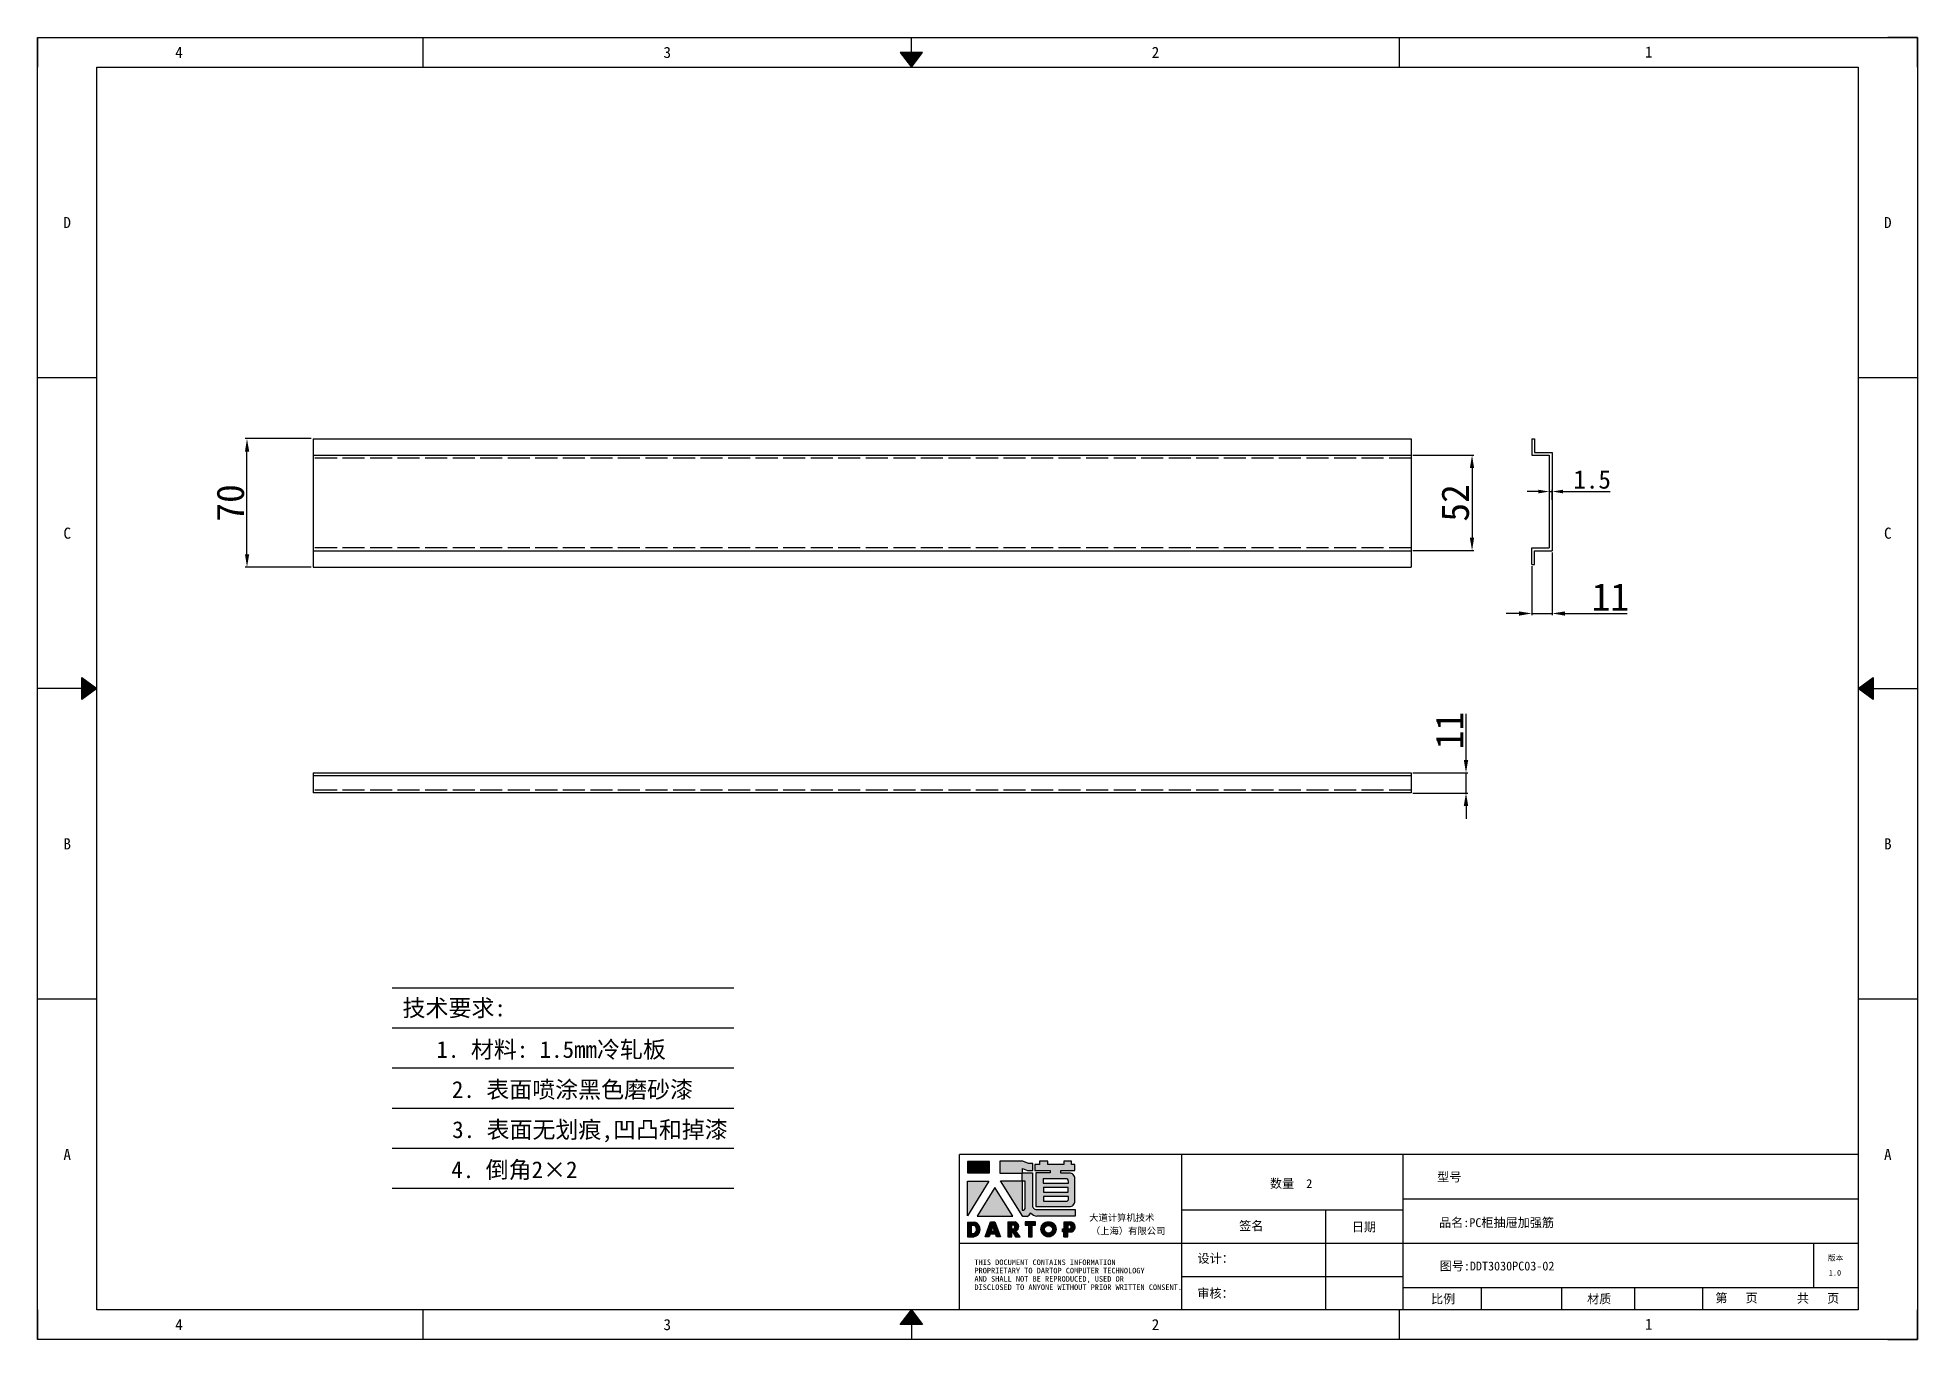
# Model space of a CAD drawing. Header units: millimetres. Extents: x 12436 to 30221, y 8547 to 23793.
# Drawn here: x 16967 to 17990, y 15008 to 15718 of the extents above; entities that cross this region are included whole.
import ezdxf
from ezdxf.enums import TextEntityAlignment as Align

# ---------------------------------------------------------------- set-up
doc = ezdxf.new("R2010")
doc.units = ezdxf.units.MM
doc.header["$PDSIZE"] = -1
doc.linetypes.add('ACAD_ISO02W100', pattern=[15, 12, -3])
doc.linetypes.add('DOT', pattern=[0.25, 0, -0.25])
for name, color, linetype in [('4', 7, 'Continuous'), ('FORMAT', 7, 'Continuous'), ('print', 30, 'Continuous')]:
    doc.layers.add(name, color=color, linetype=linetype)
doc.styles.add('Dartop', font='SIMFANG.TTF')
doc.styles.add('HZ', font='SimSun.ttf')
doc.styles.add('hzHT', font='SIMHEI.TTF')
doc.dimstyles.new('副本 (3) ISO-25', dxfattribs={"dimtxt": 15, "dimasz": 7, "dimexe": 1, "dimexo": 1, "dimgap": 1.524, "dimtad": 1, "dimdec": 0, "dimzin": 0, "dimdsep": 46, "dimtxsty": 'Standard', "dimcen": 2.5, "dimclrd": 4, "dimclre": 4, "dimclrt": 4, "dimadec": 0, "dimazin": 0, "dimtfac": 1, "dimtdec": 0, "dimtmove": 0, "dimatfit": 3, "dimfxl": 1, "dimtzin": 0, "dimarcsym": 0})
doc.dimstyles.new('副本 ISO-25', dxfattribs={"dimtxt": 10, "dimasz": 6, "dimexe": 1, "dimexo": 1, "dimgap": 1.524, "dimtad": 1, "dimdec": 1, "dimzin": 0, "dimdsep": 46, "dimtxsty": 'Standard', "dimcen": 2.5, "dimclrd": 4, "dimclre": 4, "dimclrt": 4, "dimadec": 0, "dimazin": 0, "dimtfac": 1, "dimtdec": 1, "dimtmove": 0, "dimatfit": 3, "dimfxl": 1, "dimtzin": 0, "dimarcsym": 0})

msp = doc.modelspace()

# ---------------------------------------------------------------- texts
at = {"color": 0}
for s, height, style, p in [('4', 6.043, 'Dartop', (17043.673, 15709.498)), ('3', 6.043, 'Dartop', (17309.574, 15709.498)), ('2', 6.043, 'Dartop', (17575.475, 15709.498)), ('1', 6.043, 'Dartop', (17844.131, 15709.689)), ('D', 6.043, 'Dartop', (16982.773, 15616.835)), ('D', 6.043, 'Dartop', (17974.327, 15616.835)), ('C', 6.043, 'Dartop', (16982.773, 15447.625)), ('C', 6.043, 'Dartop', (17974.327, 15447.625)), ('B', 6.043, 'Dartop', (16982.773, 15278.416)), ('B', 6.043, 'Dartop', (17974.327, 15278.416)), ('A', 6.043, 'Dartop', (16982.773, 15109.206)), ('A', 6.043, 'Dartop', (17974.327, 15109.206)), ('数量  2', 4.8346, 'hzHT', (17649.358, 15093.358)), ('型号', 4.8346, 'hzHT', (17735.523, 15096.908)), ('签名', 4.8346, 'hzHT', (17627.641, 15070.318)), ('日期', 4.8346, 'hzHT', (17688.986, 15069.723)), ('品名:PC柜抽屉加强筋  ', 4.83457, 'hzHT', (17764.53, 15072.09)), ('图号:DDT3030PC03-02', 4.83457, 'hzHT', (17761.503, 15048.459)), ('版本', 3.0216, 'hzHT', (17945.893, 15052.838)), ('1.0', 3.0216, 'Dartop', (17945.529, 15044.763)), ('比例', 4.8346, 'hzHT', (17732.152, 15030.518)), ('材质', 4.8346, 'hzHT', (17817.152, 15030.518)), ('第   页', 4.8346, 'hzHT', (17891.939, 15031.02)), ('共   页', 4.8346, 'hzHT', (17936.349, 15030.844)), ('4', 6.043, 'Dartop', (17043.673, 15016.543)), ('3', 6.043, 'Dartop', (17309.574, 15016.543)), ('2', 6.043, 'Dartop', (17575.475, 15016.543)), ('1', 6.043, 'Dartop', (17844.131, 15016.735))]:
    msp.add_text(s, height=height, dxfattribs=dict(at, style=style)).set_placement(p, align=Align.MIDDLE_CENTER)
at = {"style": 'HZ'}
for s, p in [('技术要求:', (17193.53, 15189.018)), ('     1. 材料: 1.5mm冷轧板      ', (17249.477, 15166.424)), ('    2. 表面喷涂黑色磨砂漆', (17245.478, 15144.584)), ('3. 表面无划痕,凹凸和掉漆', (17267.501, 15122.744)), ('4. 倒角2×2         ', (17254.403, 15100.904))]:
    msp.add_text(s, height=9.1728, dxfattribs=at).set_placement(p, align=Align.MIDDLE_CENTER)
at = {"color": 0, "style": 'hzHT'}
for s, height, p in [('THIS DOCUMENT CONTAINS INFORMATION', 3.0216, (17476.87, 15048.985)), ('设计：', 4.8346, (17598.354, 15050.176)), ('AND SHALL NOT BE REPRODUCED, USED OR', 3.0216, (17476.87, 15039.921)), ('PROPRIETARY TO DARTOP COMPUTER TECHNOLOGY', 3.0216, (17476.87, 15044.453)), ('DISCLOSED TO ANYONE WITHOUT PRIOR WRITTEN CONSENT.', 3.0216, (17476.87, 15035.388)), ('审核：', 4.8346, (17598.282, 15031.138))]:
    msp.add_text(s, height=height, dxfattribs=at).set_placement(p)
at = {"layer": '4', "color": 0, "style": 'hzHT'}
for s, p in [('大道计算机技术', (17539.365, 15072.985)), ('（上海）有限公司', (17540.277, 15065.759))]:
    msp.add_text(s, height=3.6259, dxfattribs=at).set_placement(p)

# ---------------------------------------------------------------- blocks, each defined once
blk = doc.blocks.new('*D174')
at = {"layer": 'Defpoints', "color": 0}
for p in [(17714.7, 15490.1), (17714.7, 15438.1), (17747.9, 15438.1)]:
    blk.add_point(p, dxfattribs=at)
at = {"layer": 'FORMAT', "color": 4, "lineweight": -2}
for p, q in [((17715.7, 15490.1), (17748.9, 15490.1)), ((17747.9, 15483.1), (17747.9, 15445.1)), ((17715.7, 15438.1), (17748.9, 15438.1))]:
    blk.add_line(p, q, dxfattribs=at)
at = {"layer": 'FORMAT', "color": 4}
for points in [[(17746.7, 15483.1), (17749, 15483.1), (17747.9, 15490.1)], [(17746.7, 15445.1), (17749, 15445.1), (17747.9, 15438.1)]]:
    blk.add_solid(points, dxfattribs=at)
at = {"layer": 'FORMAT', "color": 4, "insert": (17738.8, 15464.1), "char_height": 15, "attachment_point": 5, "rotation": 90}
blk.add_mtext('52', dxfattribs=at)
blk = doc.blocks.new('*D175')
at = {"layer": 'Defpoints', "color": 0}
for p in [(17080.7, 15499.1), (17116.7, 15499.1), (17116.7, 15429.1)]:
    blk.add_point(p, dxfattribs=at)
at = {"layer": 'FORMAT', "color": 4, "lineweight": -2}
for p, q in [((17115.7, 15499.1), (17079.7, 15499.1)), ((17080.7, 15436.1), (17080.7, 15492.1)), ((17115.7, 15429.1), (17079.7, 15429.1))]:
    blk.add_line(p, q, dxfattribs=at)
at = {"layer": 'FORMAT', "color": 4}
for points in [[(17079.6, 15492.1), (17081.9, 15492.1), (17080.7, 15499.1)], [(17079.6, 15436.1), (17081.9, 15436.1), (17080.7, 15429.1)]]:
    blk.add_solid(points, dxfattribs=at)
at = {"layer": 'FORMAT', "color": 4, "insert": (17071.7, 15464.1), "char_height": 15, "attachment_point": 5, "rotation": 90}
blk.add_mtext('70', dxfattribs=at)
blk = doc.blocks.new('*D176')
at = {"color": 4, "lineweight": -2}
for p, q in [((17784, 15470.3), (17778, 15470.3)), ((17790, 15465.8), (17790, 15471.3)), ((17790, 15470.3), (17791.5, 15470.3)), ((17791.5, 15465.8), (17791.5, 15471.3)), ((17797.5, 15470.3), (17823.2, 15470.3))]:
    blk.add_line(p, q, dxfattribs=at)
at = {"color": 4}
for points in [[(17784, 15471.3), (17784, 15469.3), (17790, 15470.3)], [(17797.5, 15471.3), (17797.5, 15469.3), (17791.5, 15470.3)]]:
    blk.add_solid(points, dxfattribs=at)
at = {"layer": 'Defpoints', "color": 0}
for p in [(17791.5, 15470.3), (17790, 15464.8), (17791.5, 15464.8)]:
    blk.add_point(p, dxfattribs=at)
at = {"color": 4, "insert": (17813.3, 15476.8), "char_height": 10, "attachment_point": 5}
blk.add_mtext('1.5', dxfattribs=at)
blk = doc.blocks.new('*D219')
at = {"layer": 'Defpoints', "color": 0}
for p in [(17780.5, 15430.6), (17791.5, 15438.1), (17791.5, 15403.9)]:
    blk.add_point(p, dxfattribs=at)
at = {"layer": 'FORMAT', "color": 4, "lineweight": -2}
for p, q in [((17780.5, 15429.6), (17780.5, 15402.9)), ((17791.5, 15437.1), (17791.5, 15402.9)), ((17773.5, 15403.9), (17766.5, 15403.9)), ((17780.5, 15403.9), (17791.5, 15403.9)), ((17798.5, 15403.9), (17832.3, 15403.9))]:
    blk.add_line(p, q, dxfattribs=at)
at = {"layer": 'FORMAT', "color": 4}
for points in [[(17773.5, 15405), (17773.5, 15402.7), (17780.5, 15403.9)], [(17798.5, 15405), (17798.5, 15402.7), (17791.5, 15403.9)]]:
    blk.add_solid(points, dxfattribs=at)
at = {"layer": 'FORMAT', "color": 4, "insert": (17823.2, 15412.9), "char_height": 15, "attachment_point": 5}
blk.add_mtext('11', dxfattribs=at)
blk = doc.blocks.new('*D220')
at = {"layer": 'Defpoints', "color": 0}
for p in [(17714.7, 15317.1), (17744.6, 15317.1), (17714.7, 15306.1)]:
    blk.add_point(p, dxfattribs=at)
at = {"layer": 'FORMAT', "color": 4, "lineweight": -2}
for p, q in [((17744.6, 15324.1), (17744.6, 15349.2)), ((17715.7, 15317.1), (17745.6, 15317.1)), ((17744.6, 15306.1), (17744.6, 15317.1)), ((17715.7, 15306.1), (17745.6, 15306.1)), ((17744.6, 15299.1), (17744.6, 15292.1))]:
    blk.add_line(p, q, dxfattribs=at)
at = {"layer": 'FORMAT', "color": 4}
for points in [[(17743.4, 15324.1), (17745.8, 15324.1), (17744.6, 15317.1)], [(17743.4, 15299.1), (17745.8, 15299.1), (17744.6, 15306.1)]]:
    blk.add_solid(points, dxfattribs=at)
at = {"layer": 'FORMAT', "color": 4, "insert": (17735.6, 15340.1), "char_height": 15, "attachment_point": 5, "rotation": 90}
blk.add_mtext('11', dxfattribs=at)
blk = doc.blocks.new('*U139')
at = {"color": 254, "linetype": 'Continuous', "extrusion": (0, 0, -1)}
for points in [[(-17, 0.333), (-16.812, 0.25), (-17, 0.5)], [(-17, 0.333), (-17.188, 0.25), (-16.812, 0.25)], [(-17, 0.333), (-17, 0.5), (-17.188, 0.25)]]:
    blk.add_solid(points, dxfattribs=at)
blk = doc.blocks.new('*U138')
at = {"color": 254, "linetype": 'Continuous', "extrusion": (0, 0, -1)}
for points in [[(-33.167, 11), (-33, 11), (-33.25, 11.188)], [(-33.167, 11), (-33.25, 11.188), (-33.25, 10.812)], [(-33.167, 11), (-33.25, 10.812), (-33, 11)]]:
    blk.add_solid(points, dxfattribs=at)
blk = doc.blocks.new('*U140')
at = {"color": 254, "linetype": 'Continuous'}
for points in [[(17, 21.667), (17.188, 21.75), (16.812, 21.75)], [(17, 21.667), (16.812, 21.75), (17, 21.5)], [(17, 21.667), (17, 21.5), (17.188, 21.75)]]:
    blk.add_solid(points, dxfattribs=at)
blk = doc.blocks.new('*U137')
at = {"color": 254, "linetype": 'Continuous', "extrusion": (0, 0, -1)}
for points in [[(-0.833, 11), (-0.75, 10.812), (-0.75, 11.188)], [(-0.833, 11), (-0.75, 11.188), (-1, 11)], [(-0.833, 11), (-1, 11), (-0.75, 10.812)]]:
    blk.add_solid(points, dxfattribs=at)
blk = doc.blocks.new('dadao')
for p, q in [((48, 19.2), (44.9, 10.4)), ((44.9, 10.4), (51.2, 10.4)), ((51.2, 10.4), (48, 19.2))]:
    blk.add_line(p, q)
for points in [[(41.8, 121.6), (41.8, 143.7), (-0.4, 143.7), (-0.4, 121.6), (41.8, 121.6)], [(104.8, 122), (104.8, 130.3), (114.1, 126.3), (124.2, 126.3), (124.2, 139.6), (115.9, 139.6), (105.1, 143.9), (61.5, 143.9)], [(61.7, 144), (61.7, 121.3), (103.9, 121.3)], [(113.4, 38.7), (105.1, 38.7), (63, 106.5), (103.9, 106.5), (103.9, 120.9), (103.9, 121.3)], [(109.7, 53.6), (109.7, 106.2), (104.3, 106.2), (104.3, 50.4), (106.6, 50.4)], [(144.6, 94.4), (144.6, 84.8), (192, 84.8), (192, 94.1), (144.9, 94.1)], [(120.2, 45), (119.5, 45), (119.5, 44.6)], [(0, 28), (0, 0), (11.8, 0)], [(0.1, 28), (14, 28)], [(7.1, 21.8), (7.1, 6.1), (12, 6.1)], [(7.1, 21.8), (11.4, 21.8)], [(76.8, 28.2), (76.8, 0), (84.1, 0), (84.1, 11.1), (91.6, -0.1), (100.3, -0.1), (91.7, 11.1)], [(76.8, 28.2), (90.6, 28.2)], [(84, 22.7), (84, 15.3), (87.2, 15.3)], [(84, 22.7), (87.3, 22.7)], [(183.7, 0), (183.7, 9.6), (180.6, 9.6), (180.6, 14.9), (183.8, 14.9), (183.8, 28.1), (196.1, 28.1), (196.5, 28.1)], [(183.7, 0), (190.9, 0), (190.9, 9.6), (198.8, 9.6)], [(194.9, 22.3), (190.8, 22.3), (190.8, 15), (194.4, 15)]]:
    blk.add_lwpolyline(points)
blk.add_lwpolyline([(137.1, 144.2), (137.1, 137.9), (128.3, 137.9), (128.3, 126.5), (157.3, 126.5), (157.3, 121.5), (130.3, 121.5), (130.3, 57.5), (194.4, 57.5, 0.414214), (204.4, 67.5), (204.4, 111.3, 0.414214), (194.4, 121.3), (177.5, 121.3), (177.5, 126.3), (204.7, 126.3), (204.7, 137.7), (198.2, 137.7), (198.2, 143.9), (183.3, 143.9), (183.3, 138), (153, 138), (153, 144.2), (137.1, 144.2)], format="xyb", close=True)
for points in [[(104.8, 122), (123.4, 122), (123.4, 60, 0.414214), (131.4, 52), (204.8, 52), (204.8, 39.1), (131.7, 39.1)], [(144.3, 110.8), (144.3, 101.8), (192.3, 101.8), (192.3, 105.5, 0.414214), (187.3, 110.5), (144.3, 110.5)], [(144.6, 77), (144.6, 67.5), (187.6, 67.5, 0.414214), (192.6, 72.5), (192.6, 76.4), (144.6, 76.4)]]:
    blk.add_lwpolyline(points, format="xyb")
for points in [[(-0.3, 106.2), (40.4, 106.2), (-0.3, 39.7), (-0.3, 106.2)], [(51.7, 94.1), (18.4, 39.3), (86.2, 39.3)], [(43.8, 28.2), (51.8, 28.2), (62.6, -0.1), (55, -0.1), (53.2, 5), (42.9, 5), (41.1, 0), (33.6, 0)], [(110, 28.1), (110, 21.9), (116, 21.9), (116, -0.1), (123.2, -0.1), (123.2, 22), (129.2, 22), (129.2, 28.1), (110, 28.1)]]:
    blk.add_lwpolyline(points, close=True)
for radius in [14.5, 7.44]:
    blk.add_circle((154.2, 14.2), radius)
for centre, radius, start, end in [((99.2, 60.7), 12.6, 305.6399, 325.969), ((111.6, 46.7), 8.19, 282.9811, 347.6627), ((136, 61.7), 22.9, 226.7358, 259.3209), ((8.5, 13.9), 8.49, 294.2143, 69.7177), ((9.6, 14.2), 14.4, 278.6604, 72.3203), ((86.4, 19), 3.8, 282.527, 76.7196), ((88.6, 19.4), 8.95, 290.6073, 77.2124), ((193.7, 18.7), 3.8, 280.9891, 72.5513), ((195.7, 18.6), 9.51, 288.8959, 85.2442)]:
    blk.add_arc(centre, radius, start, end)

# ---------------------------------------------------------------- dimensions: what is measured, and where the dimension line sits
dim = msp.add_linear_dim(base=(17791.457, 15470.267), p1=(17789.957, 15464.814), p2=(17791.457, 15464.814), dimstyle='副本 ISO-25')
dim.commit()
dim.dimension.update_dxf_attribs({"geometry": '*D176', "text_midpoint": (17813.315, 15476.791)})
at = {"layer": 'FORMAT'}
for base, p1, p2, picture, middle in [((17080.735, 15499.064), (17116.731, 15429.064), (17116.731, 15499.064), '*D175', (17071.711, 15464.064)), ((17747.854, 15438.064), (17714.731, 15490.064), (17714.731, 15438.064), '*D174', (17738.83, 15464.064)), ((17744.59, 15317.12), (17714.731, 15306.12), (17714.731, 15317.12), '*D220', (17735.566, 15340.144))]:
    dim = msp.add_linear_dim(base=base, p1=p1, p2=p2, angle=90, dimstyle='副本 (3) ISO-25', dxfattribs=at)
    dim.commit()
    dim.dimension.update_dxf_attribs({"geometry": picture, "text_midpoint": middle})
dim = msp.add_linear_dim(base=(17791.457, 15403.866), p1=(17780.457, 15430.564), p2=(17791.457, 15438.064), dimstyle='副本 (3) ISO-25', dxfattribs=at)
dim.commit()
dim.dimension.update_dxf_attribs({"geometry": '*D219', "text_midpoint": (17823.231, 15403.866), "dimtype": 160})

# ---------------------------------------------------------------- hatches: boundary and pattern name
for points in [[(17485.097, 15105.463), (17473.043, 15105.463), (17473.043, 15099.166), (17485.097, 15099.166)], [(17484.709, 15094.759), (17473.075, 15094.759), (17473.075, 15075.765)], [(17487.934, 15091.312), (17478.424, 15075.638), (17497.788, 15075.638)], [(17510.084, 15072.431), (17504.581, 15072.431), (17504.581, 15070.685), (17506.298, 15070.685), (17506.298, 15064.393), (17508.354, 15064.393), (17508.354, 15070.689), (17510.084, 15070.689)]]:
    msp.add_hatch(color=0).paths.add_polyline_path(points)
h = msp.add_hatch(color=0)
h.paths.add_polyline_path([(17503.11, 15101.636), (17505.771, 15100.487), (17508.647, 15100.487), (17508.647, 15104.293), (17506.274, 15104.293), (17503.182, 15105.514), (17490.792, 15105.514), (17490.792, 15099.076), (17502.848, 15099.076), (17502.848, 15098.946), (17502.848, 15094.831), (17491.158, 15094.831), (17503.181, 15075.481), (17505.562, 15075.481, 0.27937482), (17507.301, 15077.171), (17507.301, 15077.26), (17507.511, 15077.26, 0.14314537), (17510.788, 15075.592), (17531.682, 15075.592), (17531.682, 15079.262), (17510.699, 15079.262, -0.41421356), (17508.414, 15081.547), (17508.414, 15099.28), (17503.11, 15099.28)])
h.paths.add_polyline_path([(17502.969, 15094.749), (17504.501, 15094.749), (17504.501, 15079.73, -0.08893574), (17503.613, 15078.817), (17502.964, 15078.817)], flags=16)
h = msp.add_hatch(color=0)
h.paths.add_polyline_path([(17531.646, 15103.76), (17529.787, 15103.76), (17529.787, 15105.529), (17525.538, 15105.529), (17525.538, 15103.849), (17516.863, 15103.849), (17516.863, 15105.617), (17512.32, 15105.617), (17512.32, 15103.816), (17509.809, 15103.816), (17509.809, 15100.556), (17518.094, 15100.556), (17518.094, 15099.114), (17510.374, 15099.114), (17510.374, 15080.858), (17528.701, 15080.858, 0.41421356), (17531.557, 15083.715), (17531.557, 15096.217, 0.41421356), (17528.701, 15099.074), (17523.856, 15099.074), (17523.856, 15100.489), (17531.646, 15100.489)])
h.paths.add_polyline_path([(17526.677, 15095.979, -0.41421356), (17528.105, 15094.55), (17528.105, 15093.503), (17514.384, 15093.503), (17514.384, 15095.979)], flags=16)
h.paths.add_polyline_path([(17528.016, 15091.292), (17528.016, 15088.639), (17514.473, 15088.639), (17514.473, 15091.292)], flags=16)
h.paths.add_polyline_path([(17528.193, 15086.252), (17528.193, 15085.116, -0.41421356), (17526.765, 15083.688), (17514.473, 15083.688), (17514.473, 15086.252)], flags=16)
h = msp.add_hatch(color=0)
h.paths.add_polyline_path([(17477.152, 15072.402), (17473.161, 15072.402), (17473.161, 15064.417), (17476.522, 15064.417, 0.79301591)])
h.paths.add_polyline_path([(17476.581, 15066.166), (17475.186, 15066.166), (17475.186, 15070.654), (17476.427, 15070.654, -0.67136089)], flags=16)
h = msp.add_hatch(color=0)
h.paths.add_polyline_path([(17487.964, 15072.468), (17485.686, 15072.468), (17482.757, 15064.409), (17484.914, 15064.409), (17485.422, 15065.837), (17488.345, 15065.837), (17488.864, 15064.391), (17491.038, 15064.391)])
h.paths.add_polyline_path([(17487.786, 15067.377), (17485.975, 15067.377), (17486.864, 15069.909)], flags=16)
h = msp.add_hatch(color=0)
h.paths.add_polyline_path([(17499.035, 15072.462), (17495.11, 15072.462), (17495.11, 15064.404), (17497.184, 15064.404), (17497.184, 15067.599), (17499.316, 15064.375), (17501.822, 15064.375), (17499.369, 15067.579, 0.74405494)])
h.paths.add_polyline_path([(17497.165, 15068.792), (17497.165, 15070.908), (17498.092, 15070.908, -0.79680897), (17498.078, 15068.792)], flags=16)
h = msp.add_hatch(color=0)
h.paths.add_polyline_path([(17513.076, 15068.462, 1), (17521.35, 15068.462, 1)])
h.paths.add_polyline_path([(17519.339, 15068.462, -1), (17515.088, 15068.462, -1)], flags=16)
h = msp.add_hatch(color=0)
h.paths.add_polyline_path([(17529.287, 15072.443), (17529.168, 15072.443), (17525.669, 15072.443), (17525.669, 15068.683), (17524.74, 15068.683), (17524.74, 15067.156), (17525.654, 15067.156), (17525.654, 15064.418), (17527.697, 15064.418), (17527.697, 15067.167), (17529.941, 15067.167, 0.81230381)])
h.paths.add_polyline_path([(17527.666, 15068.693), (17527.666, 15070.797), (17528.829, 15070.797, -0.77821343), (17528.71, 15068.693)], flags=16)

# ---------------------------------------------------------------- linework, layer by layer
at = {"color": 0, "linetype": 'DOT'}
for p, q in [((16966.658, 15717.555), (17974.327, 15717.555)), ((16966.658, 15024.601), (16966.658, 15701.44)), ((17990.442, 15701.44), (17990.442, 15024.601)), ((17974.327, 15008.486), (16966.658, 15008.486))]:
    msp.add_line(p, q, dxfattribs=at)
at = {"color": 0}
for p, q in [((16966.658, 15717.555), (16966.658, 15701.44)), ((16966.658, 15717.555), (16966.658, 15717.555)), ((17176.624, 15701.44), (17176.624, 15717.555)), ((17442.525, 15709.498), (17442.525, 15717.555)), ((17708.426, 15701.44), (17708.426, 15717.555)), ((17990.442, 15717.555), (17974.327, 15717.555)), ((17990.442, 15701.44), (17990.442, 15717.555)), ((16998.889, 15024.601), (16998.889, 15701.44)), ((16998.889, 15701.44), (17958.212, 15701.44)), ((17958.212, 15701.44), (17958.212, 15024.601)), ((16998.889, 15532.23), (16966.658, 15532.23)), ((17990.442, 15532.23), (17958.212, 15532.23)), ((16990.831, 15363.02), (16966.658, 15363.02)), ((17966.27, 15363.02), (17990.442, 15363.02)), ((16998.889, 15193.811), (16966.658, 15193.811)), ((17990.442, 15193.811), (17958.212, 15193.811)), ((17958.212, 15109.206), (17468.712, 15109.206)), ((17468.712, 15024.601), (17468.712, 15109.206)), ((17589.576, 15109.206), (17589.576, 15024.601)), ((17710.44, 15024.601), (17710.44, 15109.206)), ((17710.44, 15085.033), (17958.212, 15085.033)), ((17589.576, 15078.99), (17710.44, 15078.99)), ((17668.138, 15078.99), (17668.138, 15024.601)), ((17468.712, 15060.86), (17589.576, 15060.86)), ((17589.576, 15060.86), (17958.212, 15060.86)), ((17934.039, 15036.687), (17934.039, 15060.86)), ((17589.576, 15042.73), (17710.44, 15042.73)), ((17710.44, 15036.687), (17958.212, 15036.687)), ((17752.963, 15024.601), (17752.963, 15036.687)), ((17796.786, 15024.601), (17796.786, 15036.687)), ((17836.625, 15024.601), (17836.625, 15036.687)), ((17873.607, 15024.601), (17873.607, 15036.687)), ((16966.658, 15024.601), (16966.658, 15008.486)), ((17958.212, 15024.601), (16998.889, 15024.601)), ((17176.624, 15008.486), (17176.624, 15024.601)), ((17708.426, 15008.486), (17708.426, 15024.601)), ((17990.442, 15008.486), (17990.442, 15024.601)), ((17442.525, 15016.543), (17442.525, 15008.486)), ((16966.658, 15008.486), (16966.658, 15008.486)), ((17974.327, 15008.486), (17990.442, 15008.486))]:
    msp.add_line(p, q, dxfattribs=at)
for p, q in [((17116.731, 15499.064), (17714.731, 15499.064)), ((17116.731, 15499.064), (17116.731, 15429.064)), ((17116.731, 15490.064), (17714.731, 15490.064)), ((17714.731, 15499.064), (17714.731, 15429.064)), ((17780.457, 15499.064), (17780.457, 15490.064)), ((17780.457, 15499.064), (17781.957, 15499.064)), ((17780.457, 15490.064), (17789.957, 15490.064)), ((17781.957, 15499.064), (17781.957, 15491.564)), ((17781.957, 15491.564), (17791.457, 15491.564)), ((17789.957, 15490.064), (17789.957, 15439.564)), ((17791.457, 15491.564), (17791.457, 15438.064)), ((17780.457, 15430.564), (17780.457, 15439.564)), ((17780.457, 15439.564), (17789.957, 15439.564)), ((17116.731, 15438.064), (17714.731, 15438.064)), ((17116.731, 15429.064), (17714.731, 15429.064)), ((17780.457, 15430.564), (17781.957, 15430.564)), ((17781.957, 15430.564), (17781.957, 15438.064)), ((17781.957, 15438.064), (17791.457, 15438.064)), ((17116.731, 15317.12), (17714.731, 15317.12)), ((17116.731, 15317.12), (17116.731, 15306.12)), ((17714.731, 15317.12), (17714.731, 15306.12)), ((17116.731, 15315.62), (17714.731, 15315.62)), ((17714.731, 15306.12), (17116.731, 15306.12))]:
    msp.add_line(p, q)
at = {"color": 6, "linetype": 'ACAD_ISO02W100'}
for p, q in [((17714.731, 15488.564), (17116.731, 15488.564)), ((17714.731, 15439.564), (17116.731, 15439.564)), ((17714.731, 15307.62), (17116.731, 15307.62))]:
    msp.add_line(p, q, dxfattribs=at)
at = {"color": 0}
for points in [[(17442.525, 15701.44), (17448.568, 15709.498), (17436.482, 15709.498), (17442.525, 15701.44)], [(16998.889, 15363.02), (16990.831, 15356.977), (16990.831, 15369.064), (16998.889, 15363.02)], [(17958.212, 15363.02), (17966.27, 15369.064), (17966.27, 15356.977), (17958.212, 15363.02)], [(17442.525, 15024.601), (17448.568, 15016.543), (17436.482, 15016.543), (17442.525, 15024.601)]]:
    msp.add_lwpolyline(points, close=True, dxfattribs=at)
at = {"layer": 'Defpoints'}
for p, q in [((17159.748, 15200.041), (17345.763, 15200.041)), ((17159.748, 15178.201), (17345.763, 15178.201)), ((17159.748, 15178.201), (17345.763, 15178.201)), ((17159.748, 15156.361), (17345.763, 15156.361)), ((17159.748, 15134.521), (17345.763, 15134.521)), ((17159.748, 15112.681), (17345.763, 15112.681)), ((17159.748, 15090.841), (17345.763, 15090.841))]:
    msp.add_line(p, q, dxfattribs=at)
at = {"layer": 'print', "color": 4}
msp.add_lwpolyline([(16966.658, 15717.555), (17990.442, 15717.555), (17990.442, 15008.486), (16966.658, 15008.486)], close=True, dxfattribs=at)

# ---------------------------------------------------------------- block references
at = {"color": 0, "linetype": 'Continuous', "xscale": 32.23044247851067, "yscale": 32.23044247875077, "zscale": 32.23044247874979}
for name, p in [('*U140', (16894.607, 15008.486)), ('*U137', (16966.658, 15008.486)), ('*U138', (16894.607, 15008.486)), ('*U139', (16894.607, 15008.486))]:
    msp.add_blockref(name, p, dxfattribs=at)
at = {"color": 0, "xscale": 0.2856789219476923, "yscale": 0.2856789219658822, "zscale": 0.2856789219707367}
msp.add_blockref('dadao', (17473.161, 15064.417), dxfattribs=at)

msp.set_redraw_order([(e.dxf.handle, doc.entitydb.next_handle()) for e in msp.query("TEXT MTEXT ATTDEF DIMENSION ARC_DIMENSION")])  # texts and dimensions are drawn at this point

doc.saveas('drawing.dxf')
